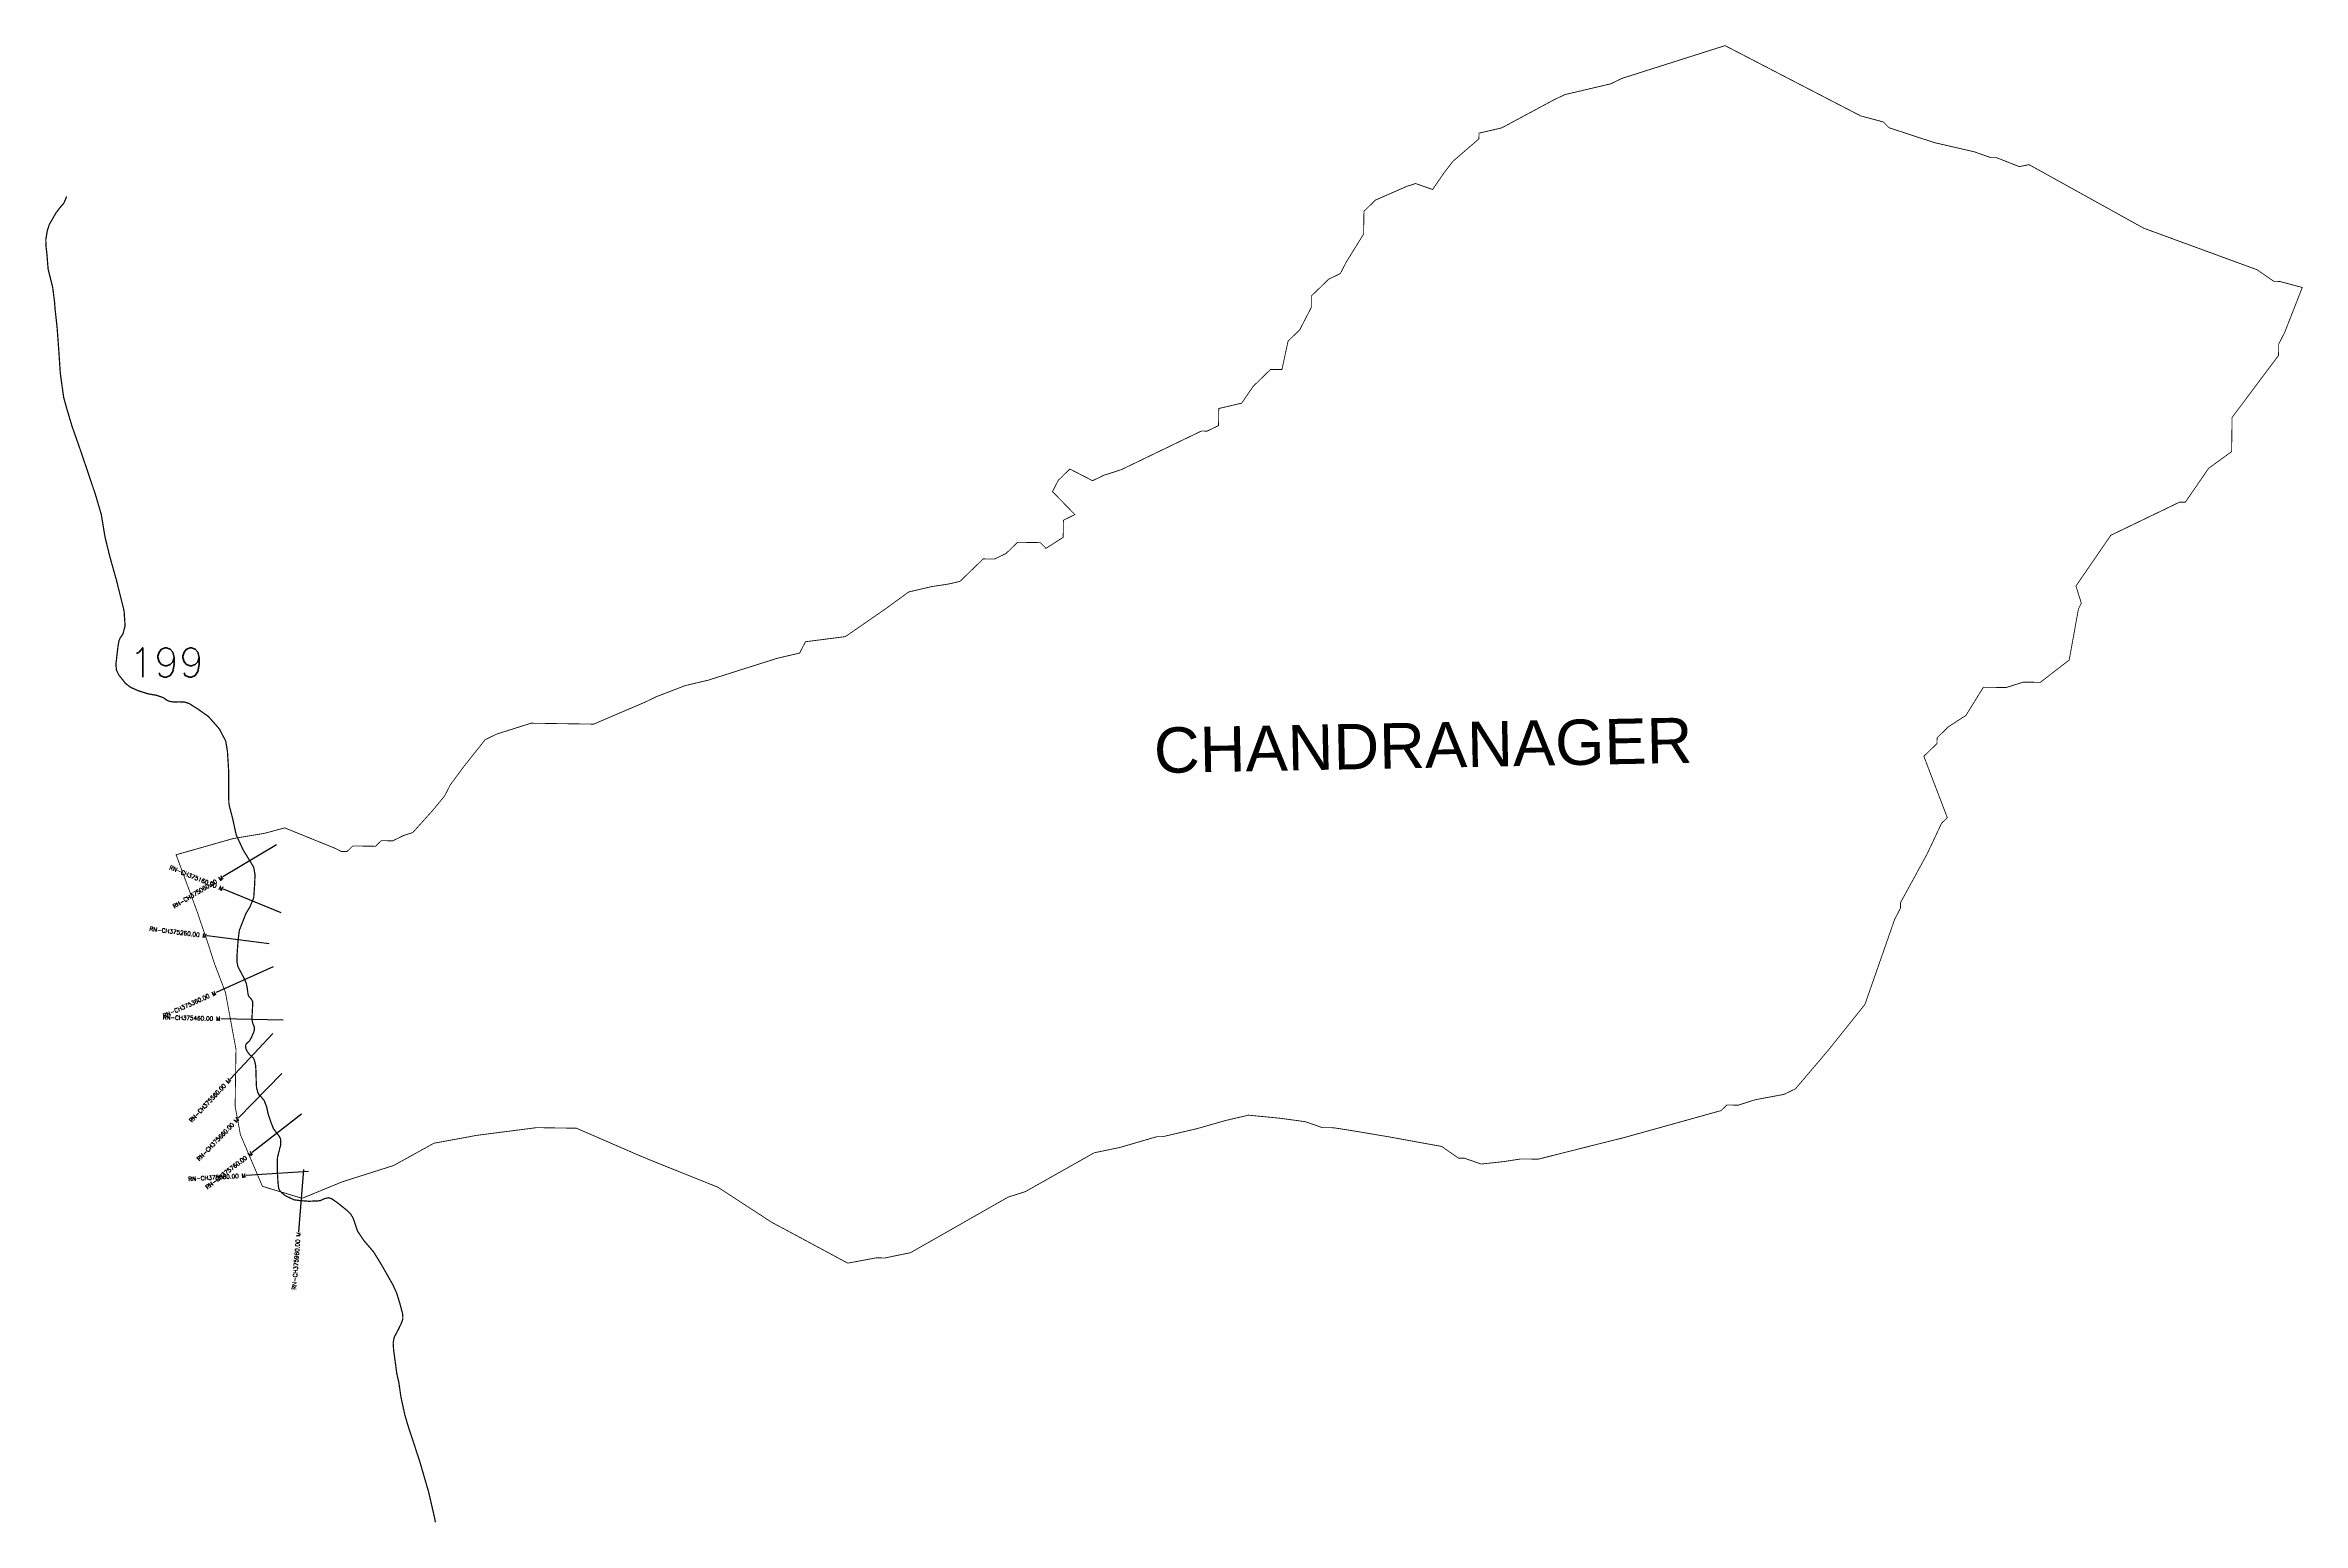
# Model space of a CAD drawing. Header units: metres. Extents: x 301053 to 306467, y 1960590 to 1964133.
import ezdxf
from ezdxf.enums import TextEntityAlignment as Align

# ---------------------------------------------------------------- set-up
doc = ezdxf.new("R2010")
doc.units = ezdxf.units.M
doc.header["$MEASUREMENT"] = 0
for name, color, linetype in [('CS', 134, 'Continuous'), ('CSMark', 6, 'Continuous'), ('NATURALLY PROTECTED', 3, 'Continuous'), ('VILLAGE NAME', 250, 'Continuous')]:
    doc.layers.add(name, color=color, linetype=linetype)
doc.styles.get("Standard").update_dxf_attribs({"font": 'simplex.shx'})

msp = doc.modelspace()

# ---------------------------------------------------------------- linework, layer by layer
at = {"color": 6, "const_width": 2, "flags": 128}
msp.add_lwpolyline([(301367.5, 1962191.9), (301504.6, 1962230.9), (301579.9, 1962243.4), (301627.8, 1962256.4), (301750, 1962206.9), (301763.6, 1962199.8), (301777.2, 1962199.6), (301791.1, 1962213.1), (301845.6, 1962212.3), (301859.5, 1962225.7), (301886.8, 1962225.4), (301914.3, 1962238.6), (301934.9, 1962245.1), (301974.5, 1962289.1), (301983.4, 1962299), (302011.2, 1962332.8), (302025.3, 1962359.9), (302056.1, 1962401.8), (302108.7, 1962467.9), (302136.2, 1962481.2), (302218.5, 1962507.3), (302368.7, 1962505.1), (302492.3, 1962557.9), (302519.8, 1962571.2), (302588.4, 1962597.5), (302643.2, 1962610.4), (302807.8, 1962662.6), (302862.6, 1962675.5), (302876.6, 1962702.6), (302972.4, 1962714.9), (303020.7, 1962748.3), (303068.9, 1962781.7), (303124.1, 1962821.9), (303166.6, 1962831.8), (303178.9, 1962834.7), (303220, 1962841), (303247.3, 1962847.4), (303302.8, 1962901.2), (303330.1, 1962900.8), (303357.5, 1962914.1), (303385.2, 1962941), (303439.8, 1962940.2), (303453.3, 1962926.4), (303494.6, 1962953), (303495.2, 1962994), (303522.7, 1963007.3), (303468.9, 1963062.6), (303483, 1963089.8), (303510.6, 1963116.7), (303564.9, 1963088.6), (303592.4, 1963101.8), (303633.5, 1963114.9), (303657.2, 1963126.3), (303688.5, 1963141.4), (303726.7, 1963159.8), (303826, 1963207.7), (303839.6, 1963207.5), (303867.1, 1963220.7), (303867.7, 1963261.7), (303922.5, 1963274.5), (303950.4, 1963315.1), (303991.9, 1963355.4), (304019.2, 1963355.1), (304033.8, 1963423.1), (304061.6, 1963450), (304089.7, 1963504.2), (304089.7, 1963531.5), (304131.6, 1963571.9), (304159.1, 1963585.2), (304173.1, 1963612.2), (304215, 1963679.9), (304215.8, 1963734.5), (304243.5, 1963761.4), (304248.9, 1963763.7), (304268.5, 1963772.3), (304291.7, 1963782.5), (304319.1, 1963794.4), (304339.7, 1963801), (304380.4, 1963786.7), (304408.3, 1963827.3), (304429.2, 1963854.3), (304491.4, 1963908), (304491.6, 1963921.7), (304546.4, 1963934.5), (304608.3, 1963967.8), (304670.2, 1964001), (304697.7, 1964014.2), (304782, 1964034), (304807.3, 1964040), (304834.8, 1964053.2), (304965.3, 1964094.6), (305081.7, 1964131.6), (305255.7, 1964041.4), (305406.9, 1963963.1), (305461.3, 1963948.6), (305474.8, 1963934.8), (305583.5, 1963899.1), (305678.7, 1963877.2), (305719.5, 1963863), (305733.1, 1963862.8), (305787.4, 1963841.5), (305810.6, 1963846.3), (306085.6, 1963693.9), (306357.2, 1963594.4), (306397.8, 1963566.5), (306411.5, 1963566.3), (306465.8, 1963551.9), (306423.3, 1963443.3), (306409.3, 1963416.2), (306408.9, 1963388.9), (306297.5, 1963240.3), (306296.4, 1963158.4), (306241.1, 1963118.2), (306185.4, 1963037.1), (306171.7, 1963037.3), (306006.7, 1962957.8), (305923.1, 1962836.1), (305936.1, 1962795), (305929.1, 1962781.4), (305906.9, 1962658.8), (305837.8, 1962605.3), (305796.9, 1962605.8), (305755.8, 1962592.8), (305701.1, 1962593.5), (305659.2, 1962525.9), (305617.9, 1962499.2), (305590.2, 1962472.3), (305590, 1962458.7), (305558.4, 1962427.9), (305614.7, 1962280.8), (305600.9, 1962267.4), (305565.7, 1962192.8), (305502.6, 1962077.6), (305502.4, 1962064), (305488.3, 1962036.9), (305417.1, 1961833.1), (305375.6, 1961781.3), (305329.2, 1961723.4), (305250.4, 1961630.7), (305222.9, 1961617.5), (305154.4, 1961604.8), (305113.3, 1961591.7), (305086, 1961592.1), (305072.2, 1961578.7), (304839.1, 1961513.8), (304794.6, 1961502.8), (304633.6, 1961462.2), (304606.9, 1961462.6), (304592.6, 1961462.8), (304551.6, 1961456.5), (304496.9, 1961450.5), (304456.1, 1961464.7), (304442.5, 1961464.7), (304401.9, 1961492.8), (304272.2, 1961516.3), (304190.9, 1961530), (304143.2, 1961537.5), (304115.9, 1961537.9), (304075.1, 1961552.1), (304014.1, 1961560.4), (303938.8, 1961567.7), (303884, 1961554.9), (303815.5, 1961535.4), (303733.3, 1961516.1), (303719.7, 1961516.3), (303675.1, 1961503.3), (303630.5, 1961490.3), (303568.9, 1961477.5), (303403.7, 1961384.3), (303362.6, 1961371.3), (303128.6, 1961238.1), (303067, 1961225.4), (303046.5, 1961225.7), (302978, 1961213), (302795.2, 1961311.2), (302666.6, 1961395), (302509.5, 1961458), (302476.5, 1961471.7), (302408.8, 1961501.1), (302327.4, 1961536.4), (302231.9, 1961537.8), (302088.2, 1961519.3), (301985.6, 1961500.4), (301889.2, 1961447.1), (301765.8, 1961407.9), (301669.7, 1961368.4), (301574.5, 1961397.1), (301521.7, 1961520.7), (301509, 1961589.1), (301511, 1961725.6), (301485.7, 1961862.5), (301459.3, 1961931.2), (301445.4, 1961974.9), (301415.9, 1962061.2), (301367.5, 1962191.9)], dxfattribs=at)
at = {"layer": 'CS'}
for p, q in [((301608.5, 1962216), (301479.9, 1962138.8)), ((301619.7, 1962052.5), (301480.9, 1962109.5)), ((301590.6, 1961978.7), (301441.7, 1961997.4)), ((301600.5, 1961922.9), (301463.5, 1961861.8)), ((301624.5, 1961795.3), (301474.5, 1961798.8)), ((301599.3, 1961763.7), (301496.7, 1961654.2)), ((301620.9, 1961667.9), (301516.5, 1961560.3)), ((301668.5, 1961570.2), (301549.8, 1961478.5)), ((301685.3, 1961432.8), (301535.6, 1961423.3)), ((301672.9, 1961437.5), (301661.1, 1961288))]:
    msp.add_line(p, q, dxfattribs=at)
at = {"layer": 'NATURALLY PROTECTED', "const_width": 3, "flags": 128}
msp.add_lwpolyline([(301104.8, 1963770.4), (301104.3, 1963768), (301098.1, 1963753.8), (301088.5, 1963742.6), (301079.3, 1963730.4), (301063.3, 1963702.7), (301058.9, 1963689.3), (301055, 1963666.7), (301055.5, 1963650.7), (301057.6, 1963632.4), (301060.6, 1963595.8), (301071.5, 1963551.8), (301075.9, 1963518), (301077.5, 1963497.2), (301082, 1963457), (301085.9, 1963404.5), (301089.8, 1963345.9), (301097.9, 1963287.9), (301106.2, 1963258.3), (301117.9, 1963219.1), (301135, 1963170.5), (301155.9, 1963109.3), (301174.1, 1963055.1), (301187.9, 1963008.2), (301197.1, 1962953.3), (301208.3, 1962907.4), (301224.7, 1962849), (301242.7, 1962776.5), (301245.1, 1962741.1), (301240, 1962721.4), (301233.2, 1962711.3), (301230.4, 1962704.4), (301227.9, 1962690.1), (301225.1, 1962665.6), (301223.1, 1962648.6), (301224.3, 1962634.8), (301229.9, 1962623.1), (301239.5, 1962611.2), (301245.7, 1962603), (301258.1, 1962593.5), (301275.8, 1962585.5), (301300, 1962577.8), (301320, 1962574.3), (301336.6, 1962568.6), (301345.8, 1962562.2), (301351.7, 1962559.7), (301361.1, 1962558.2), (301374.4, 1962558.5), (301388.6, 1962557.8), (301399.2, 1962554.2), (301418.6, 1962541.9), (301445.1, 1962523.3), (301471.1, 1962493.7), (301486.3, 1962464.8), (301490.6, 1962439), (301493.4, 1962394.4), (301493.4, 1962333.9), (301494, 1962316.6), (301495.2, 1962308.8), (301502.9, 1962279.2), (301511.5, 1962239.8), (301528.1, 1962203.8), (301542, 1962181.2), (301553.4, 1962162.2), (301556.7, 1962144.2), (301555.8, 1962121), (301553.6, 1962089), (301544.4, 1962066.7), (301534.8, 1962051), (301519, 1962010.5), (301516.1, 1961987.3), (301513.4, 1961949.3), (301513.3, 1961936), (301515.5, 1961924.2), (301523.1, 1961909.8), (301530.6, 1961895.6), (301535.4, 1961884.7), (301537.4, 1961876.1), (301540, 1961857.4), (301541.9, 1961852.3), (301547.4, 1961846.1), (301551, 1961840.3), (301551.3, 1961835.4), (301550.7, 1961825.8), (301549.8, 1961810.1), (301549.5, 1961796.2), (301551.2, 1961788.2), (301555, 1961779), (301555.2, 1961772.5), (301553.9, 1961767.6), (301547.9, 1961753.8), (301543.7, 1961746.1), (301536.2, 1961739.3), (301533.9, 1961734.4), (301534.4, 1961728.6), (301538, 1961720.4), (301543.1, 1961713.6), (301552.7, 1961704.6), (301555, 1961700.2), (301558.3, 1961686.6), (301559.1, 1961667.2), (301559.6, 1961646.9), (301560.3, 1961634.3), (301563.3, 1961622.3), (301566.3, 1961616.4), (301572.3, 1961610.6), (301579, 1961602), (301584.6, 1961587.7), (301587.8, 1961571.8), (301594.1, 1961552.6), (301600.7, 1961535.6), (301607, 1961527.2), (301614.6, 1961517.4), (301617.5, 1961511.6), (301618.5, 1961505.9), (301618.3, 1961496.7), (301615.4, 1961485.4), (301613.3, 1961477.3), (301610.7, 1961467.1), (301610.1, 1961458.1), (301610, 1961434.8), (301612, 1961403.7), (301613.4, 1961392.2), (301617, 1961385.5), (301628.2, 1961375.2), (301650.5, 1961364.7), (301663.9, 1961363), (301685.6, 1961361.3), (301706.7, 1961362.2), (301713.2, 1961362.9), (301723.2, 1961367.6), (301732.4, 1961369.8), (301740.1, 1961367.6), (301752.4, 1961359.2), (301776.5, 1961340.1), (301786.4, 1961330.2), (301791.8, 1961321.2), (301795.2, 1961311.8), (301802.7, 1961289.5), (301817.9, 1961266.9), (301840.9, 1961240.1), (301859.5, 1961209.9), (301887.1, 1961161.4), (301896.6, 1961140.5), (301904.4, 1961114.9), (301910.9, 1961090.1), (301911.2, 1961079.6), (301908.4, 1961070.8), (301900.8, 1961054.8), (301895.7, 1961045.2), (301890.6, 1961035.6), (301887.9, 1961022.5), (301888.9, 1961006), (301896.7, 1960948.1), (301901.5, 1960927.2), (301906.6, 1960891.9), (301916.1, 1960848.7), (301925.4, 1960817.1), (301936.6, 1960783.7), (301951.7, 1960737.4), (301972.9, 1960664.8), (301986.1, 1960607.5), (301989.4, 1960592)], dxfattribs=at)

# ---------------------------------------------------------------- texts
at = {"insert": (301254.5, 1962688), "char_height": 70, "attachment_point": 1}
msp.add_mtext_dynamic_manual_height_columns('199', width=95.172, gutter_width=1, heights=[0], dxfattribs=at)
at = {"layer": 'CSMark'}
for s, rotation, p in [('RN-CH375160.00 M', 337.6948, (301480, 1962109.8)), ('RN-CH375060.00 M', 30.9796, (301479.1, 1962138.3)), ('RN-CH375260.00 M', 352.8695, (301440.7, 1961997.5)), ('RN-CH375360.00 M', 24.0509, (301462.6, 1961861.4)), ('RN-CH375460.00 M', 358.6296, (301473.5, 1961798.9)), ('RN-CH375560.00 M', 46.8398, (301496, 1961653.5)), ('RN-CH375660.00 M', 45.8853, (301515.8, 1961559.5)), ('RN-CH375760.00 M', 37.711, (301549.1, 1961477.9)), ('RN-CH375860.00 M', 3.6264, (301534.6, 1961423.2)), ('RN-CH375960.00 M', 85.495, (301661, 1961287))]:
    msp.add_text(s, height=10, rotation=rotation, dxfattribs=at).set_placement(p, align=Align.MIDDLE_RIGHT)
at = {"layer": 'VILLAGE NAME', "insert": (303711.1, 1962496.4), "char_height": 108.748, "attachment_point": 1, "rotation": 1.1028}
msp.add_mtext_dynamic_manual_height_columns('{\\fArial|b0|i0|c0|p34;CHANDRANAGER}', width=1571.314, gutter_width=543.7, heights=[0], dxfattribs=at)

doc.saveas('drawing.dxf')
